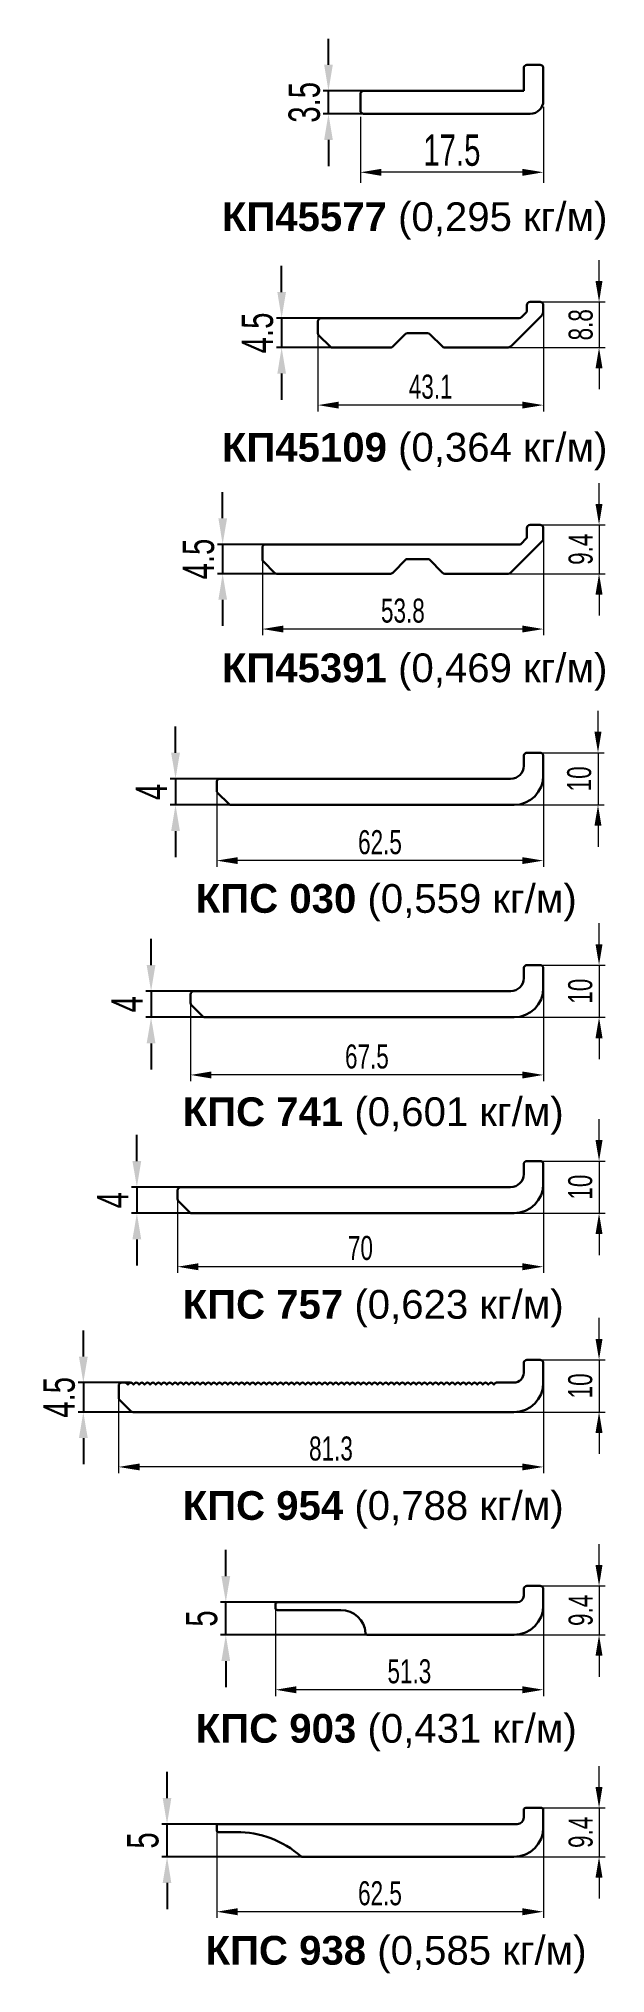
# Model space of a CAD drawing. Extents: x -37 to 8820, y -336 to 478.
# Drawn here: x 4089.8 to 4144, y -335.7 to -150.5 of the extents above; entities that cross this region are included whole.
import ezdxf

# ---------------------------------------------------------------- set-up
doc = ezdxf.new("R2010")
doc.units = 0
doc.header["$LTSCALE"] = 5
doc.layers.get('0').update_dxf_attribs({"linetype": 'CONTINUOUS', "lineweight": 30})
doc.layers.get('DEFPOINTS').update_dxf_attribs({"linetype": 'CONTINUOUS'})
for name, color, linetype, lineweight in [('4', 160, 'CONTINUOUS', 18), ('5', 5, 'CONTINUOUS', 18), ('Dimentions', 5, 'CONTINUOUS', 15), ('Текстовый', 7, 'CONTINUOUS', 9)]:
    doc.layers.add(name, color=color, linetype=linetype, lineweight=lineweight)
doc.styles.add('3', font='RUSS.SHX', dxfattribs={"width": 0.7, "height": 3})
doc.styles.add('4', font='RUSS.shx', dxfattribs={"width": 0.7, "height": 3.5})
doc.styles.add('style23', font='russ.shx', dxfattribs={"width": 0.7, "height": 2.3})
doc.styles.add('Каталожный', font='arial.ttf', dxfattribs={"height": 2.5})
doc.dimstyles.new('MX1$0', dxfattribs={"dimtxt": 2.5, "dimasz": 3, "dimexe": 1.3, "dimexo": 0.6, "dimgap": 0.6, "dimtad": 1, "dimdsep": 46, "dimtxsty": '4', "dimcen": 0, "dimclrd": 256, "dimclre": 256, "dimclrt": 256, "dimaunit": 1, "dimadec": 0, "dimazin": 0, "dimtfac": 1, "dimtmove": 0, "dimatfit": 3, "dimfxl": 1, "dimtvp": 1, "dimtolj": 1, "dimlwd": -1, "dimlwe": -1, "dimarcsym": 0})
doc.dimstyles.new('MX1_6', dxfattribs={"dimtxt": 3, "dimasz": 2.5, "dimexe": 0.5, "dimexo": 0, "dimgap": 0.8, "dimtad": 1, "dimlfac": 1.6, "dimdsep": 46, "dimtxsty": '3', "dimcen": 0, "dimclrd": 256, "dimclre": 256, "dimclrt": 256, "dimaunit": 1, "dimadec": 0, "dimazin": 0, "dimtfac": 1, "dimtmove": 0, "dimatfit": 1, "dimfxl": 1, "dimtvp": 1, "dimtolj": 1, "dimtzin": 0, "dimarcsym": 0})
doc.dimstyles.new('MX2', dxfattribs={"dimtxt": 2.3, "dimasz": 2, "dimexe": 0.6, "dimexo": 0, "dimgap": 0.6, "dimtad": 1, "dimdec": 1, "dimlfac": 2, "dimdsep": 46, "dimtxsty": 'style23', "dimcen": 0, "dimclrd": 256, "dimclre": 256, "dimclrt": 256, "dimaunit": 1, "dimadec": 1, "dimazin": 2, "dimtfac": 1, "dimtdec": 1, "dimtmove": 0, "dimatfit": 3, "dimfxl": 1, "dimtolj": 1, "dimtzin": 0, "dimlwd": -1, "dimlwe": -1, "dimarcsym": 0})

msp = doc.modelspace()

# ---------------------------------------------------------------- texts
at = {"layer": 'Текстовый', "linetype": 'Continuous', "char_height": 3.85, "width": 44.549768, "attachment_point": 1, "style": 'Каталожный'}
for s, insert in [('{\\fArial|b1|i0|c204|p34;\\H0.71429x;КП45577\\fArial|b0|i0|c204|p34; (0,295 кг/м)}', (4107.3582, -166.1768)), ('{\\fArial|b1|i0|c204|p34;\\H0.71429x;КП45109\\fArial|b0|i0|c204|p34; (0,364 кг/м)}', (4107.3582, -188.2454)), ('{\\fArial|b1|i0|c204|p34;\\H0.71429x;КП45391 \\fArial|b0|i0|c204|p34;(0,469 кг/м)}', (4107.3582, -209.366)), ('{\\fArial|b1|i0|c204|p34;\\H0.71429x;КПС 030 \\fArial|b0|i0|c204|p34;(0,559 кг/м)}', (4104.8582, -231.4488)), ('{\\fArial|b1|i0|c204|p34;\\H0.71429x;КПС 741 \\fArial|b0|i0|c204|p34;(0,601 кг/м)}', (4103.6082, -251.8649)), ('{\\fArial|b1|i0|c204|p34;\\H0.71429x;КПС 757 \\fArial|b0|i0|c204|p34;(0,623 кг/м)}', (4103.6082, -270.3086)), ('{\\fArial|b1|i0|c204|p34;\\H0.71429x;КПС 954 \\fArial|b0|i0|c204|p34;(0,788 кг/м)}', (4103.6082, -289.567)), ('{\\fArial|b1|i0|c204|p34;\\H0.71429x;КПС 903 \\fArial|b0|i0|c204|p34;(0,431 кг/м)}', (4104.8582, -310.9012)), ('{\\fArial|b1|i0|c204|p34;\\H0.71429x;КПС 938 \\fArial|b0|i0|c204|p34;(0,585 кг/м)}', (4105.7957, -332.1512))]:
    msp.add_mtext(s, dxfattribs=dict(at, insert=insert))

# ---------------------------------------------------------------- blocks, each defined once
blk = doc.blocks.new('*D1521')
at = {"layer": '5', "transparency": 16777216}
for p, q in [((4138.11, -220.12), (4138.11, -229.8)), ((4106.86, -222.09), (4106.86, -229.8)), ((4136.11, -229.2), (4108.86, -229.2))]:
    blk.add_line(p, q, dxfattribs=at)
for points in [[(4108.86, -228.87), (4108.86, -229.53), (4106.86, -229.2)], [(4136.11, -228.87), (4136.11, -229.53), (4138.11, -229.2)]]:
    blk.add_solid(points, dxfattribs=at)
at = {"layer": 'DEFPOINTS', "color": 0, "transparency": 16777216}
for p in [(4138.11, -220.12), (4106.86, -222.09), (4106.86, -229.2)]:
    blk.add_point(p, dxfattribs=at)
at = {"layer": '5', "transparency": 16777216, "insert": (4122.48, -227.45), "char_height": 2.3, "attachment_point": 5, "style": 'style23'}
blk.add_mtext('\\A1;62.5', dxfattribs=at)
blk = doc.blocks.new('*D1522')
at = {"layer": '5', "transparency": 16777216}
for p, q in [((4143.34, -216.87), (4143.34, -214.87)), ((4137.17, -218.87), (4143.94, -218.87)), ((4143.34, -218.87), (4143.34, -223.87)), ((4133.97, -223.87), (4143.94, -223.87)), ((4143.34, -225.87), (4143.34, -227.87))]:
    blk.add_line(p, q, dxfattribs=at)
for points in [[(4143, -216.87), (4143.67, -216.87), (4143.34, -218.87)], [(4143, -225.87), (4143.67, -225.87), (4143.34, -223.87)]]:
    blk.add_solid(points, dxfattribs=at)
at = {"layer": 'DEFPOINTS', "color": 0, "transparency": 16777216}
for p in [(4137.17, -218.87), (4133.97, -223.87), (4143.34, -223.87)]:
    blk.add_point(p, dxfattribs=at)
at = {"layer": '5', "transparency": 16777216, "insert": (4141.55, -221.37), "char_height": 2.3, "attachment_point": 5, "rotation": 90, "style": 'style23'}
blk.add_mtext('\\A1;10', dxfattribs=at)
blk = doc.blocks.new('*D1523')
at = {"layer": 'DEFPOINTS', "color": 0, "linetype": 'Continuous', "transparency": 16777216}
for p in [(4110.26, -221.37), (4102.92, -223.87), (4110.26, -223.87)]:
    blk.add_point(p, dxfattribs=at)
at = {"layer": 'Dimentions', "linetype": 'Continuous', "lineweight": -2, "transparency": 16777216}
for p, q in [((4102.92, -218.87), (4102.92, -216.37)), ((4110.26, -221.37), (4102.42, -221.37)), ((4102.92, -221.37), (4102.92, -223.87)), ((4110.26, -223.87), (4102.42, -223.87)), ((4102.92, -226.37), (4102.92, -228.87))]:
    blk.add_line(p, q, dxfattribs=at)
at = {"layer": 'Dimentions', "linetype": 'Continuous', "transparency": 16777216}
for points in [[(4102.5, -218.87), (4103.34, -218.87), (4102.92, -221.37)], [(4102.5, -226.37), (4103.34, -226.37), (4102.92, -223.87)]]:
    blk.add_solid(points, dxfattribs=at)
at = {"layer": 'Dimentions', "linetype": 'Continuous', "transparency": 16777216, "insert": (4100.62, -222.62), "char_height": 3, "attachment_point": 5, "rotation": 90, "style": '3'}
blk.add_mtext('\\A1;4', dxfattribs=at)
blk = doc.blocks.new('*D570')
at = {"layer": '5', "transparency": 16777216}
for p, q in [((4116.54, -177.58), (4116.54, -186.19)), ((4138.11, -176.02), (4138.11, -186.19)), ((4136.11, -185.59), (4118.54, -185.59))]:
    blk.add_line(p, q, dxfattribs=at)
for points in [[(4118.54, -185.26), (4118.54, -185.92), (4116.54, -185.59)], [(4136.11, -185.26), (4136.11, -185.92), (4138.11, -185.59)]]:
    blk.add_solid(points, dxfattribs=at)
at = {"layer": 'DEFPOINTS', "color": 0, "transparency": 16777216}
for p in [(4116.54, -177.58), (4138.11, -176.02), (4116.54, -185.59)]:
    blk.add_point(p, dxfattribs=at)
at = {"layer": '5', "transparency": 16777216, "insert": (4127.33, -183.84), "char_height": 2.3, "attachment_point": 5, "style": 'style23'}
blk.add_mtext('\\A1;43.1', dxfattribs=at)
blk = doc.blocks.new('*D571')
at = {"layer": '5', "transparency": 16777216}
for p, q in [((4143.44, -173.71), (4143.44, -171.71)), ((4137.79, -175.71), (4144.04, -175.71)), ((4143.44, -175.71), (4143.44, -180.08)), ((4134.62, -180.08), (4144.04, -180.08)), ((4143.44, -182.08), (4143.44, -184.08))]:
    blk.add_line(p, q, dxfattribs=at)
for points in [[(4143.1, -173.71), (4143.77, -173.71), (4143.44, -175.71)], [(4143.1, -182.08), (4143.77, -182.08), (4143.44, -180.08)]]:
    blk.add_solid(points, dxfattribs=at)
at = {"layer": 'DEFPOINTS', "color": 0, "transparency": 16777216}
for p in [(4137.79, -175.71), (4134.62, -180.08), (4143.44, -180.08)]:
    blk.add_point(p, dxfattribs=at)
at = {"layer": '5', "transparency": 16777216, "insert": (4141.69, -177.9), "char_height": 2.3, "attachment_point": 5, "rotation": 90, "style": 'style23'}
blk.add_mtext('\\A1;8.8', dxfattribs=at)
blk = doc.blocks.new('*D572')
at = {"layer": 'DEFPOINTS', "color": 0, "linetype": 'Continuous', "transparency": 16777216}
for p in [(4117.23, -177.27), (4113.07, -180.08), (4118.3, -180.08)]:
    blk.add_point(p, dxfattribs=at)
at = {"layer": 'Dimentions', "linetype": 'Continuous', "lineweight": -2, "transparency": 16777216}
for p, q in [((4113.07, -174.77), (4113.07, -172.27)), ((4117.23, -177.27), (4112.57, -177.27)), ((4113.07, -177.27), (4113.07, -180.08)), ((4118.3, -180.08), (4112.57, -180.08)), ((4113.07, -182.58), (4113.07, -185.08))]:
    blk.add_line(p, q, dxfattribs=at)
at = {"layer": 'Dimentions', "linetype": 'Continuous', "transparency": 16777216}
for points in [[(4112.66, -174.77), (4113.49, -174.77), (4113.07, -177.27)], [(4112.66, -182.58), (4113.49, -182.58), (4113.07, -180.08)]]:
    blk.add_solid(points, dxfattribs=at)
at = {"layer": 'Dimentions', "linetype": 'Continuous', "transparency": 16777216, "insert": (4110.77, -178.68), "char_height": 3, "attachment_point": 5, "rotation": 90, "style": '3'}
blk.add_mtext('\\A1;4.5', dxfattribs=at)
blk = doc.blocks.new('*D573')
at = {"layer": '5', "transparency": 16777216}
for p, q in [((4143.44, -195.05), (4143.44, -193.05)), ((4137.33, -197.05), (4144.04, -197.05)), ((4143.44, -197.05), (4143.44, -201.73)), ((4131.71, -201.73), (4144.04, -201.73)), ((4143.44, -203.73), (4143.44, -205.73))]:
    blk.add_line(p, q, dxfattribs=at)
for points in [[(4143.1, -195.05), (4143.77, -195.05), (4143.44, -197.05)], [(4143.1, -203.73), (4143.77, -203.73), (4143.44, -201.73)]]:
    blk.add_solid(points, dxfattribs=at)
at = {"layer": 'DEFPOINTS', "color": 0, "transparency": 16777216}
for p in [(4137.33, -197.05), (4131.71, -201.73), (4143.44, -201.73)]:
    blk.add_point(p, dxfattribs=at)
at = {"layer": '5', "transparency": 16777216, "insert": (4141.69, -199.39), "char_height": 2.3, "attachment_point": 5, "rotation": 90, "style": 'style23'}
blk.add_mtext('\\A1;9.4', dxfattribs=at)
blk = doc.blocks.new('*D574')
at = {"layer": 'DEFPOINTS', "color": 0, "linetype": 'Continuous', "transparency": 16777216}
for p in [(4114.75, -198.92), (4107.43, -201.73), (4114.75, -201.73)]:
    blk.add_point(p, dxfattribs=at)
at = {"layer": 'Dimentions', "linetype": 'Continuous', "lineweight": -2, "transparency": 16777216}
for p, q in [((4107.43, -196.42), (4107.43, -193.92)), ((4114.75, -198.92), (4106.93, -198.92)), ((4107.43, -198.92), (4107.43, -201.73)), ((4114.75, -201.73), (4106.93, -201.73)), ((4107.43, -204.23), (4107.43, -206.73))]:
    blk.add_line(p, q, dxfattribs=at)
at = {"layer": 'Dimentions', "linetype": 'Continuous', "transparency": 16777216}
for points in [[(4107.02, -196.42), (4107.85, -196.42), (4107.43, -198.92)], [(4107.02, -204.23), (4107.85, -204.23), (4107.43, -201.73)]]:
    blk.add_solid(points, dxfattribs=at)
at = {"layer": 'Dimentions', "linetype": 'Continuous', "transparency": 16777216, "insert": (4105.13, -200.33), "char_height": 3, "attachment_point": 5, "rotation": 90, "style": '3'}
blk.add_mtext('\\A1;4.5', dxfattribs=at)
blk = doc.blocks.new('*D575')
at = {"layer": '5', "transparency": 16777216}
for p, q in [((4138.11, -197.86), (4138.11, -207.63)), ((4111.23, -199.79), (4111.23, -207.63)), ((4136.11, -207.03), (4113.23, -207.03))]:
    blk.add_line(p, q, dxfattribs=at)
for points in [[(4113.23, -206.7), (4113.23, -207.36), (4111.23, -207.03)], [(4136.11, -206.7), (4136.11, -207.36), (4138.11, -207.03)]]:
    blk.add_solid(points, dxfattribs=at)
at = {"layer": 'DEFPOINTS', "color": 0, "transparency": 16777216}
for p in [(4138.11, -197.86), (4111.23, -199.79), (4111.23, -207.03)]:
    blk.add_point(p, dxfattribs=at)
at = {"layer": '5', "transparency": 16777216, "insert": (4124.67, -205.28), "char_height": 2.3, "attachment_point": 5, "style": 'style23'}
blk.add_mtext('\\A1;53.8', dxfattribs=at)
blk = doc.blocks.new('*D576')
at = {"layer": '4', "transparency": 16777216}
for p, q in [((4138.11, -157.05), (4138.11, -164.3)), ((4120.61, -157.99), (4120.61, -164.3)), ((4136.11, -163.3), (4122.61, -163.3))]:
    blk.add_line(p, q, dxfattribs=at)
for points in [[(4122.61, -162.97), (4122.61, -163.64), (4120.61, -163.3)], [(4136.11, -162.97), (4136.11, -163.64), (4138.11, -163.3)]]:
    blk.add_solid(points, dxfattribs=at)
at = {"layer": 'DEFPOINTS', "color": 0, "transparency": 16777216}
for p in [(4120.61, -157.39), (4138.11, -156.45), (4120.61, -163.3)]:
    blk.add_point(p, dxfattribs=at)
at = {"layer": '4', "transparency": 16777216, "insert": (4129.36, -161.2), "char_height": 3, "attachment_point": 5, "style": '3'}
blk.add_mtext('\\A1;17.5', dxfattribs=at)
blk = doc.blocks.new('*D577')
at = {"layer": 'DEFPOINTS', "color": 0, "linetype": 'Continuous', "transparency": 16777216}
for p in [(4117.55, -155.51), (4120.92, -155.51), (4120.92, -157.7)]:
    blk.add_point(p, dxfattribs=at)
at = {"layer": 'Dimentions', "linetype": 'Continuous', "lineweight": -2, "transparency": 16777216}
for p, q in [((4117.55, -153.01), (4117.55, -150.51)), ((4120.92, -155.51), (4117.05, -155.51)), ((4117.55, -157.7), (4117.55, -155.51)), ((4120.92, -157.7), (4117.05, -157.7)), ((4117.55, -160.2), (4117.55, -162.7))]:
    blk.add_line(p, q, dxfattribs=at)
at = {"layer": 'Dimentions', "linetype": 'Continuous', "transparency": 16777216}
for points in [[(4117.14, -153.01), (4117.97, -153.01), (4117.55, -155.51)], [(4117.14, -160.2), (4117.97, -160.2), (4117.55, -157.7)]]:
    blk.add_solid(points, dxfattribs=at)
at = {"layer": 'Dimentions', "linetype": 'Continuous', "transparency": 16777216, "insert": (4115.25, -156.6), "char_height": 3, "attachment_point": 5, "rotation": 90, "style": '3'}
blk.add_mtext('\\A1;3.5', dxfattribs=at)
blk = doc.blocks.new('*D578')
at = {"layer": '5', "transparency": 16777216}
for p, q in [((4104.36, -242.42), (4104.36, -250.32)), ((4138.11, -241.39), (4138.11, -250.32)), ((4136.11, -249.72), (4106.36, -249.72))]:
    blk.add_line(p, q, dxfattribs=at)
for points in [[(4106.36, -249.39), (4106.36, -250.06), (4104.36, -249.72)], [(4136.11, -249.39), (4136.11, -250.06), (4138.11, -249.72)]]:
    blk.add_solid(points, dxfattribs=at)
at = {"layer": 'DEFPOINTS', "color": 0, "transparency": 16777216}
for p in [(4104.36, -242.42), (4138.11, -241.39), (4104.36, -249.72)]:
    blk.add_point(p, dxfattribs=at)
at = {"layer": '5', "transparency": 16777216, "insert": (4121.23, -247.97), "char_height": 2.3, "attachment_point": 5, "style": 'style23'}
blk.add_mtext('\\A1;67.5', dxfattribs=at)
blk = doc.blocks.new('*D579')
at = {"layer": '5', "transparency": 16777216}
for p, q in [((4143.44, -237.2), (4143.44, -235.2)), ((4137.17, -239.2), (4144.04, -239.2)), ((4143.44, -239.2), (4143.44, -244.2)), ((4134.09, -244.2), (4144.04, -244.2)), ((4143.44, -246.2), (4143.44, -248.2))]:
    blk.add_line(p, q, dxfattribs=at)
for points in [[(4143.1, -237.2), (4143.77, -237.2), (4143.44, -239.2)], [(4143.1, -246.2), (4143.77, -246.2), (4143.44, -244.2)]]:
    blk.add_solid(points, dxfattribs=at)
at = {"layer": 'DEFPOINTS', "color": 0, "transparency": 16777216}
for p in [(4137.17, -239.2), (4134.09, -244.2), (4143.44, -244.2)]:
    blk.add_point(p, dxfattribs=at)
at = {"layer": '5', "transparency": 16777216, "insert": (4141.65, -241.7), "char_height": 2.3, "attachment_point": 5, "rotation": 90, "style": 'style23'}
blk.add_mtext('\\A1;10', dxfattribs=at)
blk = doc.blocks.new('*D580')
at = {"layer": 'DEFPOINTS', "color": 0, "linetype": 'Continuous', "transparency": 16777216}
for p in [(4109.34, -241.7), (4100.58, -244.2), (4109.34, -244.2)]:
    blk.add_point(p, dxfattribs=at)
at = {"layer": 'Dimentions', "linetype": 'Continuous', "lineweight": -2, "transparency": 16777216}
for p, q in [((4100.58, -239.2), (4100.58, -236.7)), ((4109.34, -241.7), (4100.08, -241.7)), ((4100.58, -241.7), (4100.58, -244.2)), ((4109.34, -244.2), (4100.08, -244.2)), ((4100.58, -246.7), (4100.58, -249.2))]:
    blk.add_line(p, q, dxfattribs=at)
at = {"layer": 'Dimentions', "linetype": 'Continuous', "transparency": 16777216}
for points in [[(4100.16, -239.2), (4101, -239.2), (4100.58, -241.7)], [(4100.16, -246.7), (4101, -246.7), (4100.58, -244.2)]]:
    blk.add_solid(points, dxfattribs=at)
at = {"layer": 'Dimentions', "linetype": 'Continuous', "transparency": 16777216, "insert": (4098.28, -242.95), "char_height": 3, "attachment_point": 5, "rotation": 90, "style": '3'}
blk.add_mtext('\\A1;4', dxfattribs=at)
blk = doc.blocks.new('*D581')
at = {"layer": '5', "transparency": 16777216}
for p, q in [((4138.11, -260.15), (4138.11, -268.68)), ((4103.11, -261.18), (4103.11, -268.68)), ((4136.11, -268.08), (4105.11, -268.08))]:
    blk.add_line(p, q, dxfattribs=at)
for points in [[(4105.11, -267.75), (4105.11, -268.42), (4103.11, -268.08)], [(4136.11, -267.75), (4136.11, -268.42), (4138.11, -268.08)]]:
    blk.add_solid(points, dxfattribs=at)
at = {"layer": 'DEFPOINTS', "color": 0, "transparency": 16777216}
for p in [(4138.11, -260.15), (4103.11, -261.18), (4103.11, -268.08)]:
    blk.add_point(p, dxfattribs=at)
at = {"layer": '5', "transparency": 16777216, "insert": (4120.61, -266.3), "char_height": 2.3, "attachment_point": 5, "style": 'style23'}
blk.add_mtext('\\A1;70', dxfattribs=at)
blk = doc.blocks.new('*D582')
at = {"layer": '5', "transparency": 16777216}
for p, q in [((4143.44, -255.96), (4143.44, -253.96)), ((4137.17, -257.96), (4144.04, -257.96)), ((4143.44, -257.96), (4143.44, -262.96)), ((4134.09, -262.96), (4144.04, -262.96)), ((4143.44, -264.96), (4143.44, -266.96))]:
    blk.add_line(p, q, dxfattribs=at)
for points in [[(4143.1, -255.96), (4143.77, -255.96), (4143.44, -257.96)], [(4143.1, -264.96), (4143.77, -264.96), (4143.44, -262.96)]]:
    blk.add_solid(points, dxfattribs=at)
at = {"layer": 'DEFPOINTS', "color": 0, "transparency": 16777216}
for p in [(4137.17, -257.96), (4134.09, -262.96), (4143.44, -262.96)]:
    blk.add_point(p, dxfattribs=at)
at = {"layer": '5', "transparency": 16777216, "insert": (4141.65, -260.46), "char_height": 2.3, "attachment_point": 5, "rotation": 90, "style": 'style23'}
blk.add_mtext('\\A1;10', dxfattribs=at)
blk = doc.blocks.new('*D583')
at = {"layer": 'DEFPOINTS', "color": 0, "linetype": 'Continuous', "transparency": 16777216}
for p in [(4107.98, -260.46), (4099.22, -262.96), (4107.98, -262.96)]:
    blk.add_point(p, dxfattribs=at)
at = {"layer": 'Dimentions', "linetype": 'Continuous', "lineweight": -2, "transparency": 16777216}
for p, q in [((4099.22, -257.96), (4099.22, -255.46)), ((4107.98, -260.46), (4098.72, -260.46)), ((4099.22, -260.46), (4099.22, -262.96)), ((4107.98, -262.96), (4098.72, -262.96)), ((4099.22, -265.46), (4099.22, -267.96))]:
    blk.add_line(p, q, dxfattribs=at)
at = {"layer": 'Dimentions', "linetype": 'Continuous', "transparency": 16777216}
for points in [[(4098.8, -257.96), (4099.64, -257.96), (4099.22, -260.46)], [(4098.8, -265.46), (4099.64, -265.46), (4099.22, -262.96)]]:
    blk.add_solid(points, dxfattribs=at)
at = {"layer": 'Dimentions', "linetype": 'Continuous', "transparency": 16777216, "insert": (4096.92, -261.71), "char_height": 3, "attachment_point": 5, "rotation": 90, "style": '3'}
blk.add_mtext('\\A1;4', dxfattribs=at)
blk = doc.blocks.new('*D584')
at = {"layer": '5', "transparency": 16777216}
for p, q in [((4138.11, -279.18), (4138.11, -287.85)), ((4097.48, -280.05), (4097.48, -287.85)), ((4136.11, -287.25), (4099.48, -287.25))]:
    blk.add_line(p, q, dxfattribs=at)
for points in [[(4099.48, -286.92), (4099.48, -287.58), (4097.48, -287.25)], [(4136.11, -286.92), (4136.11, -287.58), (4138.11, -287.25)]]:
    blk.add_solid(points, dxfattribs=at)
at = {"layer": 'DEFPOINTS', "color": 0, "transparency": 16777216}
for p in [(4138.11, -279.18), (4097.48, -280.05), (4097.48, -287.25)]:
    blk.add_point(p, dxfattribs=at)
at = {"layer": '5', "transparency": 16777216, "insert": (4117.79, -285.5), "char_height": 2.3, "attachment_point": 5, "style": 'style23'}
blk.add_mtext('\\A1;81.3', dxfattribs=at)
blk = doc.blocks.new('*D585')
at = {"layer": '5', "transparency": 16777216}
for p, q in [((4143.44, -274.99), (4143.44, -272.99)), ((4137.17, -276.99), (4144.04, -276.99)), ((4143.44, -276.99), (4143.44, -281.99)), ((4132.67, -281.99), (4144.04, -281.99)), ((4143.44, -283.99), (4143.44, -285.99))]:
    blk.add_line(p, q, dxfattribs=at)
for points in [[(4143.1, -274.99), (4143.77, -274.99), (4143.44, -276.99)], [(4143.1, -283.99), (4143.77, -283.99), (4143.44, -281.99)]]:
    blk.add_solid(points, dxfattribs=at)
at = {"layer": 'DEFPOINTS', "color": 0, "transparency": 16777216}
for p in [(4137.17, -276.99), (4132.67, -281.99), (4143.44, -281.99)]:
    blk.add_point(p, dxfattribs=at)
at = {"layer": '5', "transparency": 16777216, "insert": (4141.65, -279.49), "char_height": 2.3, "attachment_point": 5, "rotation": 90, "style": 'style23'}
blk.add_mtext('\\A1;10', dxfattribs=at)
blk = doc.blocks.new('*D586')
at = {"layer": 'DEFPOINTS', "color": 0, "linetype": 'Continuous', "transparency": 16777216}
for p in [(4098.62, -279.18), (4094.1, -281.99), (4099.13, -281.99)]:
    blk.add_point(p, dxfattribs=at)
at = {"layer": 'Dimentions', "linetype": 'Continuous', "lineweight": -2, "transparency": 16777216}
for p, q in [((4094.1, -276.68), (4094.1, -274.18)), ((4098.62, -279.18), (4093.6, -279.18)), ((4094.1, -279.18), (4094.1, -281.99)), ((4099.13, -281.99), (4093.6, -281.99)), ((4094.1, -284.49), (4094.1, -286.99))]:
    blk.add_line(p, q, dxfattribs=at)
at = {"layer": 'Dimentions', "linetype": 'Continuous', "transparency": 16777216}
for points in [[(4093.68, -276.68), (4094.52, -276.68), (4094.1, -279.18)], [(4093.68, -284.49), (4094.52, -284.49), (4094.1, -281.99)]]:
    blk.add_solid(points, dxfattribs=at)
at = {"layer": 'Dimentions', "linetype": 'Continuous', "transparency": 16777216, "insert": (4091.8, -280.59), "char_height": 3, "attachment_point": 5, "rotation": 90, "style": '3'}
blk.add_mtext('\\A1;4.5', dxfattribs=at)
blk = doc.blocks.new('*D587')
at = {"layer": 'DEFPOINTS', "color": 0, "linetype": 'Continuous', "transparency": 16777216}
for p in [(4102.11, -321.45), (4107.17, -321.45), (4115.04, -324.58)]:
    blk.add_point(p, dxfattribs=at)
at = {"layer": 'Dimentions', "linetype": 'Continuous', "lineweight": -2, "transparency": 16777216}
for p, q in [((4102.11, -318.95), (4102.11, -316.45)), ((4107.17, -321.45), (4101.61, -321.45)), ((4102.11, -324.58), (4102.11, -321.45)), ((4115.04, -324.58), (4101.61, -324.58)), ((4102.11, -327.08), (4102.11, -329.58))]:
    blk.add_line(p, q, dxfattribs=at)
at = {"layer": 'Dimentions', "linetype": 'Continuous', "transparency": 16777216}
for points in [[(4101.69, -318.95), (4102.52, -318.95), (4102.11, -321.45)], [(4101.69, -327.08), (4102.52, -327.08), (4102.11, -324.58)]]:
    blk.add_solid(points, dxfattribs=at)
at = {"layer": 'Dimentions', "linetype": 'Continuous', "transparency": 16777216, "insert": (4099.81, -323.01), "char_height": 3, "attachment_point": 5, "rotation": 90, "style": '3'}
blk.add_mtext('\\A1;5', dxfattribs=at)
blk = doc.blocks.new('*D588')
at = {"layer": 'DEFPOINTS', "color": 0, "linetype": 'Continuous', "transparency": 16777216}
for p in [(4107.73, -300.2), (4112.79, -300.2), (4121.29, -303.33)]:
    blk.add_point(p, dxfattribs=at)
at = {"layer": 'Dimentions', "linetype": 'Continuous', "lineweight": -2, "transparency": 16777216}
for p, q in [((4107.73, -297.7), (4107.73, -295.2)), ((4112.79, -300.2), (4107.23, -300.2)), ((4107.73, -303.33), (4107.73, -300.2)), ((4121.29, -303.33), (4107.23, -303.33)), ((4107.73, -305.83), (4107.73, -308.33))]:
    blk.add_line(p, q, dxfattribs=at)
at = {"layer": 'Dimentions', "linetype": 'Continuous', "transparency": 16777216}
for points in [[(4107.31, -297.7), (4108.15, -297.7), (4107.73, -300.2)], [(4107.31, -305.83), (4108.15, -305.83), (4107.73, -303.33)]]:
    blk.add_solid(points, dxfattribs=at)
at = {"layer": 'Dimentions', "linetype": 'Continuous', "transparency": 16777216, "insert": (4105.43, -301.76), "char_height": 3, "attachment_point": 5, "rotation": 90, "style": '3'}
blk.add_mtext('\\A1;5', dxfattribs=at)
blk = doc.blocks.new('*D589')
at = {"layer": '5', "transparency": 16777216}
for p, q in [((4112.48, -300.76), (4112.48, -309.18)), ((4138.11, -300.51), (4138.11, -309.18)), ((4136.11, -308.58), (4114.48, -308.58))]:
    blk.add_line(p, q, dxfattribs=at)
for points in [[(4114.48, -308.25), (4114.48, -308.92), (4112.48, -308.58)], [(4136.11, -308.25), (4136.11, -308.92), (4138.11, -308.58)]]:
    blk.add_solid(points, dxfattribs=at)
at = {"layer": 'DEFPOINTS', "color": 0, "transparency": 16777216}
for p in [(4112.48, -300.76), (4138.11, -300.51), (4112.48, -308.58)]:
    blk.add_point(p, dxfattribs=at)
at = {"layer": '5', "transparency": 16777216, "insert": (4125.29, -306.83), "char_height": 2.3, "attachment_point": 5, "style": 'style23'}
blk.add_mtext('\\A1;51.3', dxfattribs=at)
blk = doc.blocks.new('*D590')
at = {"layer": '5', "transparency": 16777216}
for p, q in [((4143.44, -296.64), (4143.44, -294.64)), ((4137.79, -298.64), (4144.04, -298.64)), ((4143.44, -298.64), (4143.44, -303.33)), ((4135.29, -303.33), (4144.04, -303.33)), ((4143.44, -305.33), (4143.44, -307.33))]:
    blk.add_line(p, q, dxfattribs=at)
for points in [[(4143.1, -296.64), (4143.77, -296.64), (4143.44, -298.64)], [(4143.1, -305.33), (4143.77, -305.33), (4143.44, -303.33)]]:
    blk.add_solid(points, dxfattribs=at)
at = {"layer": 'DEFPOINTS', "color": 0, "transparency": 16777216}
for p in [(4137.79, -298.64), (4135.29, -303.33), (4143.44, -303.33)]:
    blk.add_point(p, dxfattribs=at)
at = {"layer": '5', "transparency": 16777216, "insert": (4141.69, -300.98), "char_height": 2.3, "attachment_point": 5, "rotation": 90, "style": 'style23'}
blk.add_mtext('\\A1;9.4', dxfattribs=at)
blk = doc.blocks.new('*D591')
at = {"layer": '5', "transparency": 16777216}
for p, q in [((4106.86, -322.01), (4106.86, -330.43)), ((4138.11, -321.76), (4138.11, -330.43)), ((4136.11, -329.83), (4108.86, -329.83))]:
    blk.add_line(p, q, dxfattribs=at)
for points in [[(4108.86, -329.5), (4108.86, -330.17), (4106.86, -329.83)], [(4136.11, -329.5), (4136.11, -330.17), (4138.11, -329.83)]]:
    blk.add_solid(points, dxfattribs=at)
at = {"layer": 'DEFPOINTS', "color": 0, "transparency": 16777216}
for p in [(4106.86, -322.01), (4138.11, -321.76), (4106.86, -329.83)]:
    blk.add_point(p, dxfattribs=at)
at = {"layer": '5', "transparency": 16777216, "insert": (4122.48, -328.08), "char_height": 2.3, "attachment_point": 5, "style": 'style23'}
blk.add_mtext('\\A1;62.5', dxfattribs=at)
blk = doc.blocks.new('*D592')
at = {"layer": '5', "transparency": 16777216}
for p, q in [((4143.44, -317.89), (4143.44, -315.89)), ((4137.79, -319.89), (4144.04, -319.89)), ((4143.44, -319.89), (4143.44, -324.58)), ((4135.29, -324.58), (4144.04, -324.58)), ((4143.44, -326.58), (4143.44, -328.58))]:
    blk.add_line(p, q, dxfattribs=at)
for points in [[(4143.1, -317.89), (4143.77, -317.89), (4143.44, -319.89)], [(4143.1, -326.58), (4143.77, -326.58), (4143.44, -324.58)]]:
    blk.add_solid(points, dxfattribs=at)
at = {"layer": 'DEFPOINTS', "color": 0, "transparency": 16777216}
for p in [(4137.79, -319.89), (4135.29, -324.58), (4143.44, -324.58)]:
    blk.add_point(p, dxfattribs=at)
at = {"layer": '5', "transparency": 16777216, "insert": (4141.69, -322.23), "char_height": 2.3, "attachment_point": 5, "rotation": 90, "style": 'style23'}
blk.add_mtext('\\A1;9.4', dxfattribs=at)

# ---------------------------------------------------------------- dimensions: what is measured, and where the dimension line sits
at = {"layer": '4'}
dim = msp.add_linear_dim(base=(4120.6071, -163.3049), p1=(4138.1071, -156.4478), p2=(4120.6071, -157.3853), angle=180, dimstyle='MX1$0', override={"dimasz": 2, "dimexe": 1, "dimtxsty": '3'}, dxfattribs=at)
dim.commit()
dim.dimension.update_dxf_attribs({"geometry": '*D576', "text_midpoint": (4129.3571, -161.2049)})
at = {"layer": '5'}
for base, p1, p2, angle, picture, middle in [((4143.4350799661, -180.0849899271), (4137.794583615, -175.7099899271), (4134.6159670915, -180.0849899271), 90, '*D571', (4141.6850799661, -177.8974899271)), ((4116.5446, -185.5913), (4138.1071, -176.0225), (4116.5446, -177.585), 180, '*D570', (4127.3258, -183.8413)), ((4111.232083615, -207.0285896656), (4138.107083615, -197.8647200807), (4111.232083615, -199.7933366042), 180, '*D575', (4124.669583615, -205.2785896656)), ((4143.3362, -223.87), (4137.1696, -218.87), (4133.9733, -223.87), 90, '*D1522', (4141.5533, -221.37)), ((4106.8565, -229.1985), (4138.1071, -220.12), (4106.8565, -222.0864), 180, '*D1521', (4122.4818, -227.4485)), ((4143.4351, -244.2001), (4137.1696, -239.2001), (4134.0872, -244.2001), 90, '*D579', (4141.6522, -241.7001)), ((4104.3571, -249.7241), (4138.1071, -241.3876), (4104.3571, -242.4166), 180, '*D578', (4121.2321, -247.9741)), ((4143.4351, -262.9624), (4137.1696, -257.9624), (4134.0872, -262.9624), 90, '*D582', (4141.6522, -260.4624)), ((4103.1071, -268.0845), (4138.1071, -260.1499), (4103.1071, -261.1789), 180, '*D581', (4120.6071, -266.3016)), ((4143.4351, -281.9913), (4137.1696, -276.9913), (4132.673, -281.9913), 90, '*D585', (4141.6522, -279.4913)), ((4097.482083615, -287.2492876071), (4138.107083615, -279.1787725679), (4097.482083615, -280.0515516988), 180, '*D584', (4117.794583615, -285.4992876071)), ((4112.482083615, -308.5834598399), (4138.107083615, -300.5129448008), (4112.482083615, -300.7629448008), 180, '*D589', (4125.294583615, -306.8334598399)), ((4106.8571, -329.8335), (4138.1071, -321.7629), (4106.8571, -322.0129), 180, '*D591', (4122.4821, -328.0835))]:
    dim = msp.add_linear_dim(base=base, p1=p1, p2=p2, angle=angle, dimstyle='MX2', dxfattribs=at)
    dim.commit()
    dim.dimension.update_dxf_attribs({"geometry": picture, "text_midpoint": middle})
for base, p1, p2, picture, middle in [((4143.4351, -201.7331), (4137.3258, -197.0456), (4131.7125, -201.7331), '*D573', (4143.4351, -199.3893)), ((4143.4351, -303.3254), (4137.7946, -298.6379), (4135.2946, -303.3254), '*D590', (4143.4351, -300.9817)), ((4143.4351, -324.5754), (4137.7946, -319.8879), (4135.2946, -324.5754), '*D592', (4143.4351, -322.2317))]:
    dim = msp.add_linear_dim(base=base, p1=p1, p2=p2, angle=90, dimstyle='MX2', dxfattribs=at)
    dim.commit()
    dim.dimension.update_dxf_attribs({"geometry": picture, "text_midpoint": middle, "dimtype": 160})
at = {"layer": 'Dimentions', "linetype": 'Continuous'}
for base, p1, p2, picture, middle in [((4117.5535, -155.5103), (4120.9196, -157.6978), (4120.9196, -155.5103), '*D577', (4117.5535, -156.604)), ((4113.0731, -180.085), (4117.231, -177.2725), (4118.299, -180.085), '*D572', (4113.0731, -178.6787)), ((4107.4349, -201.7331), (4114.7518, -198.9206), (4114.7518, -201.7331), '*D574', (4107.4349, -200.3268)), ((4102.9192, -223.8699), (4110.2632, -221.3699), (4110.2631, -223.8699), '*D1523', (4102.9192, -222.6199)), ((4100.5791, -244.2001), (4109.3427, -241.7001), (4109.3427, -244.2001), '*D580', (4100.5791, -242.9501)), ((4099.221, -262.9624), (4107.9846, -260.4624), (4107.9846, -262.9624), '*D583', (4099.221, -261.7124)), ((4094.1004, -281.9913), (4098.6169, -279.1799), (4099.1344, -281.9913), '*D586', (4094.1004, -280.5856)), ((4107.7316, -300.2004), (4121.2877, -303.3254), (4112.7946, -300.2004), '*D588', (4107.7316, -301.7629)), ((4102.1066, -321.4504), (4115.0393, -324.5754), (4107.1696, -321.4504), '*D587', (4102.1066, -323.0129))]:
    dim = msp.add_linear_dim(base=base, p1=p1, p2=p2, angle=90, dimstyle='MX1_6', dxfattribs=at)
    dim.commit()
    dim.dimension.update_dxf_attribs({"geometry": picture, "text_midpoint": middle, "dimtype": 160})

# ---------------------------------------------------------------- linework, layer by layer
for points in [[(4136.2321, -155.5103), (4136.2321, -153.3228, -0.41421356), (4136.5446, -153.0103), (4137.7946, -153.0103, -0.41421356), (4138.1071, -153.3228), (4138.1071, -156.4478, -0.41421356), (4136.8571, -157.6978), (4120.9196, -157.6978, -0.41421356), (4120.6071, -157.3853), (4120.6071, -155.8228, -0.41421356), (4120.9196, -155.5103)], [(4128.6795, -201.7331), (4134.7454, -201.7331, 0.19891237), (4134.9664, -201.6415), (4138.0156, -198.5924, 0.19891237), (4138.1071, -198.3714), (4138.1071, -197.3581, 0.41421356), (4137.7946, -197.0456), (4136.8571, -197.0456, 0.41421356), (4136.5446, -197.3581), (4136.5446, -198.2956), (4135.9196, -198.9206), (4111.5446, -198.9206, 0.41421356), (4111.2321, -199.2331), (4111.2321, -200.3536, 0.19891237), (4111.3236, -200.5746), (4112.3906, -201.6415, 0.19891237), (4112.6115, -201.7331), (4123.4732, -201.7331, 0.19891237), (4123.6942, -201.6415), (4124.9821, -200.3536), (4127.1706, -200.3536), (4128.4585, -201.6415, 0.19891237)], [(4118.7321, -300.9504), (4112.6696, -300.9504, -0.41421356), (4112.4821, -300.7629), (4112.4821, -300.3879, -0.41421356), (4112.6696, -300.2004), (4135.6071, -300.2004, 0.41421356), (4136.2321, -299.5754), (4136.2321, -298.9504, -0.41421356), (4136.5446, -298.6379), (4137.7946, -298.6379, -0.41421356), (4138.1071, -298.9504), (4138.1071, -300.5129, -0.41421356), (4135.2946, -303.3254), (4121.2877, -303.3254, -0.39292227), (4121.1007, -303.1517, 0.39292227)], [(4115.0393, -324.5754, -0.18203679), (4114.9157, -324.5289, 0.18203679), (4108.7321, -322.2004), (4107.0446, -322.2004, -0.41421356), (4106.8571, -322.0129), (4106.8571, -321.6379, -0.41421356), (4107.0446, -321.4504), (4135.6071, -321.4504, 0.41421356), (4136.2321, -320.8254), (4136.2321, -320.0754, -0.41421356), (4136.4196, -319.8879), (4137.9196, -319.8879, -0.41421356), (4138.1071, -320.0754), (4138.1071, -321.7629, -0.41421356), (4135.2946, -324.5754)]]:
    msp.add_lwpolyline(points, format="xyb", close=True)
at = {"color": 0}
for points in [[(4117.9251, -180.085), (4123.4732, -180.085, 0.19891237), (4123.6942, -179.9935), (4124.8906, -178.7971, -0.19891237), (4125.1115, -178.7055), (4127.0412, -178.7055, -0.19891237), (4127.2622, -178.7971), (4128.4585, -179.9935, 0.19891237), (4128.6795, -180.085), (4134.616, -180.085, 0.19891237), (4135.0579, -179.9019), (4137.924, -177.0358, 0.19891237), (4138.1071, -176.5939), (4138.1071, -176.0225, 0.41421356), (4137.7946, -175.71), (4136.8571, -175.71, 0.41421356), (4136.5446, -176.0225), (4136.5446, -176.518, -0.19891237), (4136.4531, -176.739), (4136.0111, -177.181, -0.19891237), (4135.7901, -177.2725), (4116.8571, -177.2725, 0.41421356), (4116.5446, -177.585), (4116.5446, -178.7055, 0.19891237), (4116.6361, -178.9265), (4117.7031, -179.9935, 0.19891237), (4117.924, -180.085)], [(4137.7946, -218.87, -0.41421356), (4138.1071, -219.1825), (4138.1071, -221.0575, -0.41421356), (4135.2946, -223.87), (4108.2359, -223.8699, -0.19891237), (4108.015, -223.7784), (4106.948, -222.7114, -0.19891237), (4106.8565, -222.4905), (4106.8565, -221.6824, -0.41421356), (4107.169, -221.3699), (4134.9821, -221.37, 0.41421356), (4136.2321, -220.12), (4136.2321, -219.1825, -0.41421356), (4136.5446, -218.87)], [(4105.7365, -244.2001), (4135.2946, -244.2001, 0.41421356), (4138.1071, -241.3876), (4138.1071, -239.5126, 0.41421356), (4137.7946, -239.2001), (4136.5446, -239.2001, 0.41421356), (4136.2321, -239.5126), (4136.2321, -240.4501, -0.41421356), (4134.9821, -241.7001), (4104.6696, -241.7001, 0.41421356), (4104.3571, -242.0126), (4104.3571, -242.8207, 0.19891237), (4104.4486, -243.0416), (4105.5156, -244.1086, 0.19891237)], [(4104.4865, -262.9624), (4135.2946, -262.9624, 0.41421356), (4138.1071, -260.1499), (4138.1071, -258.2749, 0.41421356), (4137.7946, -257.9624), (4136.5446, -257.9624, 0.41421356), (4136.2321, -258.2749), (4136.2321, -259.2124, -0.41421356), (4134.9821, -260.4624), (4103.4196, -260.4624, 0.41421356), (4103.1071, -260.7749), (4103.1071, -261.583, 0.19891237), (4103.1986, -261.8039), (4104.2656, -262.8709, 0.19891237)], [(4098.5048, -279.2337), (4098.3722, -279.3663), (4098.2397, -279.2337, 0.19891237), (4098.1071, -279.1788), (4097.7946, -279.1788, 0.41421356), (4097.4821, -279.4913), (4097.4821, -280.6118, 0.19891237), (4097.5736, -280.8328), (4098.6406, -281.8997, 0.19891237), (4098.8615, -281.9913), (4135.2946, -281.9913, 0.41421356), (4138.1071, -279.1788), (4138.1071, -277.3038, 0.41421356), (4137.7946, -276.9913), (4136.5446, -276.9913, 0.41421356), (4136.2321, -277.3038), (4136.2321, -278.2413, -0.41421356), (4135.2946, -279.1788), (4133.6392, -279.1788, 0.19891237), (4133.5066, -279.2337), (4133.374, -279.3663), (4133.2415, -279.2337, 0.41421356), (4132.9763, -279.2337), (4132.8437, -279.3663), (4132.7111, -279.2337, 0.41421356), (4132.446, -279.2337), (4132.3134, -279.3663), (4132.1808, -279.2337, 0.41421356), (4131.9156, -279.2337), (4131.783, -279.3663), (4131.6505, -279.2337, 0.41421356), (4131.3853, -279.2337), (4131.2527, -279.3663), (4131.1201, -279.2337, 0.41421356), (4130.855, -279.2337), (4130.7224, -279.3663), (4130.5898, -279.2337, 0.41421356), (4130.3246, -279.2337), (4130.1921, -279.3663), (4130.0595, -279.2337, 0.41421356), (4129.7943, -279.2337), (4129.6617, -279.3663), (4129.5291, -279.2337, 0.41421356), (4129.264, -279.2337), (4129.1314, -279.3663), (4128.9988, -279.2337, 0.41421356), (4128.7336, -279.2337), (4128.6011, -279.3663), (4128.4685, -279.2337, 0.41421356), (4128.2033, -279.2337), (4128.0707, -279.3663), (4127.9382, -279.2337, 0.41421356), (4127.673, -279.2337), (4127.5404, -279.3663), (4127.4078, -279.2337, 0.41421356), (4127.1427, -279.2337), (4127.0101, -279.3663), (4126.8775, -279.2337, 0.41421356), (4126.6123, -279.2337), (4126.4797, -279.3663), (4126.3472, -279.2337, 0.41421356), (4126.082, -279.2337), (4125.9494, -279.3663), (4125.8168, -279.2337, 0.41421356), (4125.5517, -279.2337), (4125.4191, -279.3663), (4125.2865, -279.2337, 0.41421356), (4125.0213, -279.2337), (4124.8888, -279.3663), (4124.7562, -279.2337, 0.41421356), (4124.491, -279.2337), (4124.3584, -279.3663), (4124.2258, -279.2337, 0.41421356), (4123.9607, -279.2337), (4123.8281, -279.3663), (4123.6955, -279.2337, 0.41421356), (4123.4303, -279.2337), (4123.2978, -279.3663), (4123.1652, -279.2337, 0.41421356), (4122.9, -279.2337), (4122.7674, -279.3663), (4122.6349, -279.2337, 0.41421356), (4122.3697, -279.2337), (4122.2371, -279.3663), (4122.1045, -279.2337, 0.41421356), (4121.8394, -279.2337), (4121.7068, -279.3663), (4121.5742, -279.2337, 0.41421356), (4121.309, -279.2337), (4121.1764, -279.3663), (4121.0439, -279.2337, 0.41421356), (4120.7787, -279.2337), (4120.6461, -279.3663), (4120.5135, -279.2337, 0.41421356), (4120.2484, -279.2337), (4120.1158, -279.3663), (4119.9832, -279.2337, 0.41421356), (4119.718, -279.2337), (4119.5855, -279.3663), (4119.4529, -279.2337, 0.41421356), (4119.1877, -279.2337), (4119.0551, -279.3663), (4118.9225, -279.2337, 0.41421356), (4118.6574, -279.2337), (4118.5248, -279.3663), (4118.3922, -279.2337, 0.41421356), (4118.127, -279.2337), (4117.9945, -279.3663), (4117.8619, -279.2337, 0.41421356), (4117.5967, -279.2337), (4117.4641, -279.3663), (4117.3315, -279.2337, 0.41421356), (4117.0664, -279.2337), (4116.9338, -279.3663), (4116.8012, -279.2337, 0.41421356), (4116.5361, -279.2337), (4116.4035, -279.3663), (4116.2709, -279.2337, 0.41421356), (4116.0057, -279.2337), (4115.8731, -279.3663), (4115.7406, -279.2337, 0.41421356), (4115.4754, -279.2337), (4115.3428, -279.3663), (4115.2102, -279.2337, 0.41421356), (4114.9451, -279.2337), (4114.8125, -279.3663), (4114.6799, -279.2337, 0.41421356), (4114.4147, -279.2337), (4114.2822, -279.3663), (4114.1496, -279.2337, 0.41421356), (4113.8844, -279.2337), (4113.7518, -279.3663), (4113.6192, -279.2337, 0.41421356), (4113.3541, -279.2337), (4113.2215, -279.3663), (4113.0889, -279.2337, 0.41421356), (4112.8237, -279.2337), (4112.6912, -279.3663), (4112.5586, -279.2337, 0.41421356), (4112.2934, -279.2337), (4112.1608, -279.3663), (4112.0282, -279.2337, 0.41421356), (4111.7631, -279.2337), (4111.6305, -279.3663), (4111.4979, -279.2337, 0.41421356), (4111.2328, -279.2337), (4111.1002, -279.3663), (4110.9676, -279.2337, 0.41421356), (4110.7024, -279.2337), (4110.5698, -279.3663), (4110.4373, -279.2337, 0.41421356), (4110.1721, -279.2337), (4110.0395, -279.3663), (4109.9069, -279.2337, 0.41421356), (4109.6418, -279.2337), (4109.5092, -279.3663), (4109.3766, -279.2337, 0.41421356), (4109.1114, -279.2337), (4108.9789, -279.3663), (4108.8463, -279.2337, 0.41421356), (4108.5811, -279.2337), (4108.4485, -279.3663), (4108.3159, -279.2337, 0.41421356), (4108.0508, -279.2337), (4107.9182, -279.3663), (4107.7856, -279.2337, 0.41421356), (4107.5204, -279.2337), (4107.3879, -279.3663), (4107.2553, -279.2337, 0.41421356), (4106.9901, -279.2337), (4106.8575, -279.3663), (4106.7249, -279.2337, 0.41421356), (4106.4598, -279.2337), (4106.3272, -279.3663), (4106.1946, -279.2337, 0.41421356), (4105.9295, -279.2337), (4105.7969, -279.3663), (4105.6643, -279.2337, 0.41421356), (4105.3991, -279.2337), (4105.2665, -279.3663), (4105.134, -279.2337, 0.41421356), (4104.8688, -279.2337), (4104.7362, -279.3663), (4104.6036, -279.2337, 0.41421356), (4104.3385, -279.2337), (4104.2059, -279.3663), (4104.0733, -279.2337, 0.41421356), (4103.8081, -279.2337), (4103.6755, -279.3663), (4103.543, -279.2337, 0.41421356), (4103.2778, -279.2337), (4103.1452, -279.3663), (4103.0126, -279.2337, 0.41421356), (4102.7475, -279.2337), (4102.6149, -279.3663), (4102.4823, -279.2337, 0.41421356), (4102.2171, -279.2337), (4102.0846, -279.3663), (4101.952, -279.2337, 0.41421356), (4101.6868, -279.2337), (4101.5542, -279.3663), (4101.4216, -279.2337, 0.41421356), (4101.1565, -279.2337), (4101.0239, -279.3663), (4100.8913, -279.2337, 0.41421356), (4100.6262, -279.2337), (4100.4936, -279.3663), (4100.361, -279.2337, 0.41421356), (4100.0958, -279.2337), (4099.9632, -279.3663), (4099.8307, -279.2337, 0.41421356), (4099.5655, -279.2337), (4099.4329, -279.3663), (4099.3003, -279.2337, 0.41421356), (4099.0352, -279.2337), (4098.9026, -279.3663), (4098.77, -279.2337, 0.41421356)]]:
    msp.add_lwpolyline(points, format="xyb", close=True, dxfattribs=at)

msp.set_redraw_order([(e.dxf.handle, doc.entitydb.next_handle()) for e in msp.query("TEXT MTEXT ATTDEF DIMENSION ARC_DIMENSION")])  # texts and dimensions are drawn at this point

doc.saveas('drawing.dxf')
